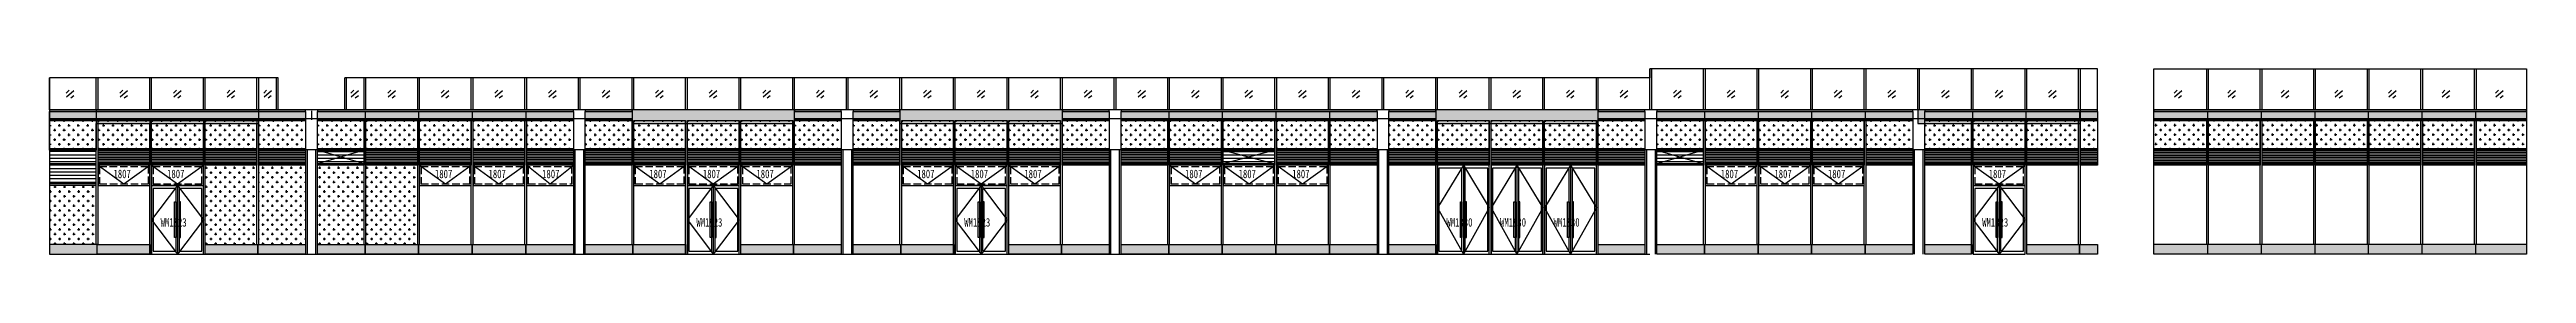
# Model space of a CAD drawing. Extents: x -483182 to 812890, y -390528 to -214858.
# Drawn here: x 238890 to 322107, y -385928 to -379728 of the extents above; entities that cross this region are included whole.
import ezdxf

# ---------------------------------------------------------------- set-up
doc = ezdxf.new("R2010")
doc.units = 0
doc.header["$LTSCALE"] = 1000
doc.header["$MEASUREMENT"] = 0
doc.linetypes.add('DASH', pattern=[0.35, 0.25, -0.1])
doc.layers.add('04-不打印_辅助线', color=165, linetype='Continuous', plot=False)
for name, color, linetype in [('05-填充_156', 156, 'Continuous'), ('05-填充_168', 168, 'Continuous'), ('05-填充_18', 18, 'Continuous'), ('A-C_窗', 140, 'Continuous'), ('A-C_门', 150, 'Continuous'), ('A-E_栏杆', 232, 'Continuous'), ('D-铝板', 181, 'Continuous'), ('外墙百叶', 162, 'Continuous')]:
    doc.layers.add(name, color=color, linetype=linetype)
doc.styles.add('_TCH_AXIS', font='STXIHEI_0.TTF', dxfattribs={"width": 0.75})
doc.styles.get("Standard").update_dxf_attribs({"font": 'STXIHEI_0.TTF', "width": 0.75})
pattern_1 = [(0, (-247690.5, 385628.43), (158.75, 158.75), [79.375, -238.125]), (90, (-247650.81, 385588.74), (-158.75, 158.75), [79.375, -238.125])]
pattern_2 = [(0, (-282688, 316229.43), (0, 114.3), [])]
pattern_3 = [(0, (15101.5, 72424), (0, 114.3), [])]

# ---------------------------------------------------------------- blocks, each defined once
blk = doc.blocks.new('jmhrsdhj')
for p, q in [((-200, 3500), (-200, 0)), ((-150, 3500), (-150, 0)), ((150, 0), (150, 3500)), ((200, 0), (200, 3500))]:
    blk.add_line(p, q)
blk.add_lwpolyline([(-200, 3500), (200, 3500), (200, 4525), (-200, 4525)], close=True)
blk = doc.blocks.new('*U139')
at = {"layer": '05-填充_168'}
h = blk.add_hatch(color=256, dxfattribs=at)
h.dxf.hatch_style = 1
h.paths.add_polyline_path([(0, 300), (8600, 300), (8600, 50), (0, 50)])
for points in [[(0, 350), (8600, 350)], [(0, 300), (8600, 300)], [(0, 50), (8600, 50)], [(0, 0), (8600, 0)]]:
    blk.add_lwpolyline(points)
for points in [[(0, 300), (8600, 300), (8600, 350), (0, 350)], [(0, 300), (8600, 300), (8600, 50), (0, 50)], [(8600, 0), (0, 0), (0, 50), (8600, 50)]]:
    blk.add_lwpolyline(points, close=True)
blk = doc.blocks.new('*U167')
at = {"layer": 'A-C_窗'}
blk.add_line((0, 125), (0, -125), dxfattribs=at)
blk = doc.blocks.new('*U168')
at = {"layer": 'A-C_窗', "color": 0, "linetype": 'ByBlock', "lineweight": -2, "transparency": 16777216}
for p in [(0, 0), (1800, 0), (3600, 0), (5400, 0)]:
    blk.add_blockref('*U167', p, dxfattribs=at)
blk = doc.blocks.new('A$C2E0A5E3B')
blk.add_lwpolyline([(-5, 0), (1735, 0), (1735, 675), (-5, 675)], close=True)
for points in [[(-5, 675), (865, 50)], [(865, 50), (1735, 675)]]:
    blk.add_lwpolyline(points)
at = {"linetype": 'DASH'}
blk.add_lwpolyline([(45, 50), (1685, 50), (1685, 625), (45, 625)], close=True, dxfattribs=at)
at = {"layer": '04-不打印_辅助线', "width": 0.75}
blk.add_text('1807', height=285.4, dxfattribs=at).set_placement((514, 242))
blk = doc.blocks.new('*U156')
at = {"layer": 'A-C_窗'}
blk.add_blockref('A$C2E0A5E3B', (-865, -337.5), dxfattribs=at)
blk = doc.blocks.new('*U157')
at = {"layer": 'A-C_窗', "color": 0, "linetype": 'ByBlock', "lineweight": -2, "transparency": 16777216}
for p in [(0, 0), (1800, 0), (3600, 0)]:
    blk.add_blockref('*U156', p, dxfattribs=at)
blk = doc.blocks.new('*U143')
at = {"layer": '05-填充_168'}
h = blk.add_hatch(color=256, dxfattribs=at)
h.dxf.hatch_style = 1
h.paths.add_polyline_path([(0, 300), (1570, 300), (1570, 50), (0, 50)])
for points in [[(0, 350), (1570, 350)], [(0, 300), (1570, 300)], [(0, 50), (1570, 50)], [(0, 0), (1570, 0)]]:
    blk.add_lwpolyline(points)
for points in [[(0, 300), (1570, 300), (1570, 350), (0, 350)], [(0, 300), (1570, 300), (1570, 50), (0, 50)], [(1570, 0), (0, 0), (0, 50), (1570, 50)]]:
    blk.add_lwpolyline(points, close=True)
blk = doc.blocks.new('*U158')
at = {"layer": 'A-C_窗'}
blk.add_blockref('A$C2E0A5E3B', (-865, -337.5), dxfattribs=at)
blk = doc.blocks.new('*U159')
at = {"layer": 'A-C_窗', "color": 0, "linetype": 'ByBlock', "lineweight": -2, "transparency": 16777216}
for p in [(0, 0), (1800, 0), (3600, 0)]:
    blk.add_blockref('*U158', p, dxfattribs=at)
blk = doc.blocks.new('*U162')
at = {"layer": 'A-C_窗'}
blk.add_line((0, 125), (0, -125), dxfattribs=at)
blk = doc.blocks.new('*U163')
at = {"layer": 'A-C_窗', "color": 0, "linetype": 'ByBlock', "lineweight": -2, "transparency": 16777216}
for p in [(0, 0), (1800, 0), (3600, 0), (5400, 0)]:
    blk.add_blockref('*U162', p, dxfattribs=at)
blk = doc.blocks.new('*U160')
at = {"layer": 'A-C_窗'}
blk.add_blockref('A$C2E0A5E3B', (-865, -337.5), dxfattribs=at)
blk = doc.blocks.new('*U161')
at = {"layer": 'A-C_窗', "color": 0, "linetype": 'ByBlock', "lineweight": -2, "transparency": 16777216}
for p in [(0, 0), (1800, 0), (3600, 0)]:
    blk.add_blockref('*U160', p, dxfattribs=at)
blk = doc.blocks.new('*U149')
at = {"layer": 'A-C_窗'}
blk.add_line((0, 125), (0, -125), dxfattribs=at)
blk = doc.blocks.new('*U150')
at = {"layer": 'A-C_窗', "color": 0, "linetype": 'ByBlock', "lineweight": -2, "transparency": 16777216}
for p in [(0, 0), (1800, 0), (3600, 0), (5400, 0)]:
    blk.add_blockref('*U149', p, dxfattribs=at)
blk = doc.blocks.new('*U147')
at = {"layer": 'A-C_窗'}
blk.add_blockref('A$C2E0A5E3B', (-865, -337.5), dxfattribs=at)
blk = doc.blocks.new('*U148')
at = {"layer": 'A-C_窗', "color": 0, "linetype": 'ByBlock', "lineweight": -2, "transparency": 16777216}
for p in [(0, 0), (1800, 0), (3600, 0)]:
    blk.add_blockref('*U147', p, dxfattribs=at)
blk = doc.blocks.new('*U145')
at = {"layer": '05-填充_168'}
h = blk.add_hatch(color=256, dxfattribs=at)
h.dxf.hatch_style = 1
h.paths.add_polyline_path([(0, 300), (5808, 300), (5808, 50), (0, 50)])
for points in [[(0, 350), (5808, 350)], [(0, 300), (5808, 300)], [(0, 50), (5808, 50)], [(0, 0), (5808, 0)]]:
    blk.add_lwpolyline(points)
for points in [[(0, 300), (5808, 300), (5808, 350), (0, 350)], [(0, 300), (5808, 300), (5808, 50), (0, 50)], [(5808, 0), (0, 0), (0, 50), (5808, 50)]]:
    blk.add_lwpolyline(points, close=True)
blk = doc.blocks.new('*U153')
at = {"layer": 'A-C_窗'}
blk.add_line((0, 125), (0, -125), dxfattribs=at)
blk = doc.blocks.new('*U154')
at = {"layer": 'A-C_窗', "color": 0, "linetype": 'ByBlock', "lineweight": -2, "transparency": 16777216}
for p in [(0, 0), (1800, 0), (3600, 0)]:
    blk.add_blockref('*U153', p, dxfattribs=at)
blk = doc.blocks.new('*U151')
at = {"layer": 'A-C_窗'}
blk.add_blockref('A$C2E0A5E3B', (-865, -337.5), dxfattribs=at)
blk = doc.blocks.new('*U152')
at = {"layer": 'A-C_窗', "color": 0, "linetype": 'ByBlock', "lineweight": -2, "transparency": 16777216}
blk.add_blockref('*U151', (0, 0), dxfattribs=at)
blk = doc.blocks.new('A$C5BC7050D')
for points in [[(-1735, 0), (5, 0), (5, 2300), (-1735, 2300)], [(-915, 100), (-915, 2200), (-1685, 2200), (-1685, 100)], [(-915, 550), (-965, 550), (-965, 1750), (-915, 1750)], [(-815, 100), (-45, 100), (-45, 2200), (-815, 2200)], [(-815, 550), (-765, 550), (-765, 1750), (-815, 1750)]]:
    blk.add_lwpolyline(points, close=True)
for points in [[(-865, 2300), (-1735, 1150), (-865, 0)], [(-865, 2300), (-865, 0)], [(-865, 2300), (5, 1150), (-865, 0)]]:
    blk.add_lwpolyline(points)
at = {"layer": '04-不打印_辅助线', "style": '_TCH_AXIS', "width": 0.75}
blk.add_text('WM1823', height=285.4, dxfattribs=at).set_placement((-1433, 920))
blk = doc.blocks.new('juytu')
for points in [[(870, 2975), (0, 1545), (870, 0)], [(870, 2975), (870, 0)], [(870, 2975), (1740, 1545), (870, 0)]]:
    blk.add_lwpolyline(points)
for points in [[(0, 0), (1740, 0), (1740, 2975), (0, 2975)], [(820, 100), (820, 2875), (50, 2875), (50, 100)], [(920, 100), (1690, 100), (1690, 2875), (920, 2875)], [(820, 550), (770, 550), (770, 1750), (820, 1750)], [(920, 550), (970, 550), (970, 1750), (920, 1750)]]:
    blk.add_lwpolyline(points, close=True)
at = {"layer": '04-不打印_辅助线', "style": '_TCH_AXIS', "width": 0.75}
blk.add_text('WM1830', height=285.4, dxfattribs=at).set_placement((302, 920))
blk = doc.blocks.new('A$C58EF75E28')
at = {"layer": '05-填充_18'}
h = blk.add_hatch(color=256, dxfattribs=at)
h.dxf.hatch_style = 1
h.paths.add_polyline_path([(0, -100), (5460, -100), (5460, 350), (0, 350)])
blk.add_lwpolyline([(0, -100), (5460, -100), (5460, 350), (0, 350)], close=True)
blk = doc.blocks.new('*U142')
at = {"layer": '05-填充_168'}
h = blk.add_hatch(color=256, dxfattribs=at)
h.dxf.hatch_style = 1
h.paths.add_polyline_path([(0, 300), (1570, 300), (1570, 50), (0, 50)])
for points in [[(0, 350), (1570, 350)], [(0, 300), (1570, 300)], [(0, 50), (1570, 50)], [(0, 0), (1570, 0)]]:
    blk.add_lwpolyline(points)
for points in [[(0, 300), (1570, 300), (1570, 350), (0, 350)], [(0, 300), (1570, 300), (1570, 50), (0, 50)], [(1570, 0), (0, 0), (0, 50), (1570, 50)]]:
    blk.add_lwpolyline(points, close=True)
blk = doc.blocks.new('A$C58EF75E29')
at = {"layer": '05-填充_18'}
h = blk.add_hatch(color=256, dxfattribs=at)
h.dxf.hatch_style = 1
h.paths.add_polyline_path([(0, -100), (5460, -100), (5460, 350), (0, 350)])
blk.add_lwpolyline([(0, -100), (5460, -100), (5460, 350), (0, 350)], close=True)
blk = doc.blocks.new('A$C58EF75E27')
at = {"layer": '05-填充_18'}
h = blk.add_hatch(color=256, dxfattribs=at)
h.dxf.hatch_style = 1
h.paths.add_polyline_path([(0, -100), (5460, -100), (5460, 350), (0, 350)])
blk.add_lwpolyline([(0, -100), (5460, -100), (5460, 350), (0, 350)], close=True)
blk = doc.blocks.new('jtrsytrs')
at = {"layer": 'A-E_栏杆'}
for points in [[(861, -416), (763, -507)], [(1020, -435), (773, -648)], [(1016, -596), (911, -679)]]:
    blk.add_lwpolyline(points, dxfattribs=at)
blk = doc.blocks.new('*U165')
at = {"layer": 'A-C_窗'}
blk.add_blockref('jtrsytrs', (-907, 533), dxfattribs=at)
blk = doc.blocks.new('*U164')
at = {"layer": 'A-E_栏杆'}
for p, q in [((-30, -537.5), (-30, 537.5)), ((30, -537.5), (30, 537.5))]:
    blk.add_line(p, q, dxfattribs=at)
blk = doc.blocks.new('A$C58EF75E210')
at = {"layer": '05-填充_18'}
h = blk.add_hatch(color=256, dxfattribs=at)
h.dxf.hatch_style = 1
h.paths.add_polyline_path([(0, -100), (5460, -100), (5460, 350), (0, 350)])
blk.add_lwpolyline([(0, -100), (5460, -100), (5460, 350), (0, 350)], close=True)
blk = doc.blocks.new('A$C58EF75E26')
at = {"layer": '05-填充_18'}
h = blk.add_hatch(color=256, dxfattribs=at)
h.dxf.hatch_style = 1
h.paths.add_polyline_path([(0, -100), (5460, -100), (5460, 350), (0, 350)])
blk.add_lwpolyline([(0, -100), (5460, -100), (5460, 350), (0, 350)], close=True)
blk = doc.blocks.new('ccc')
at = {"layer": 'A-C_窗'}
for points in [[(1600, 325), (0, 325), (0, 0), (1600, 0)], [(1600, 325), (3370, 325), (3370, 0), (1600, 0)], [(5230, 325), (7000, 325), (7000, 0), (5230, 0)], [(7000, 325), (8600, 325), (8600, 0), (7000, 0)], [(9000, 325), (10600, 325), (10600, 0), (9000, 0)], [(10600, 325), (12400, 325), (12400, 0), (10600, 0)], [(12400, 325), (14200, 325), (14200, 0), (12400, 0)], [(14200, 325), (16000, 325), (16000, 0), (14200, 0)], [(16000, 325), (17600, 325), (17600, 0), (16000, 0)], [(18000, 325), (19600, 325), (19600, 0), (18000, 0)], [(19600, 325), (21370, 325), (21370, 0), (19600, 0)], [(23230, 325), (25000, 325), (25000, 0), (23230, 0)], [(25000, 325), (26600, 325), (26600, 0), (25000, 0)], [(27000, 325), (28600, 325), (28600, 0), (27000, 0)], [(28600, 325), (30370, 325), (30370, 0), (28600, 0)], [(32230, 325), (34000, 325), (34000, 0), (32230, 0)], [(34000, 325), (35600, 325), (35600, 0), (34000, 0)], [(36000, 325), (37600, 325), (37600, 0), (36000, 0)], [(37600, 325), (39400, 325), (39400, 0), (37600, 0)], [(39400, 325), (41200, 325), (41200, 0), (39400, 0)], [(41200, 325), (43000, 325), (43000, 0), (41200, 0)], [(43000, 325), (44600, 325), (44600, 0), (43000, 0)], [(45000, 325), (46570, 325), (46570, 0), (45000, 0)], [(52030, 325), (53600, 325), (53600, 0), (52030, 0)], [(54000, 325), (55600, 325), (55600, 0), (54000, 0)], [(55600, 325), (57400, 325), (57400, 0), (55600, 0)], [(57400, 325), (59200, 325), (59200, 0), (57400, 0)], [(59200, 325), (61000, 325), (61000, 0), (59200, 0)], [(61000, 325), (62600, 325), (62600, 0), (61000, 0)], [(63000, 325), (64570, 325), (64570, 0), (63000, 0)], [(66430, 325), (68200, 325), (68200, 0), (66430, 0)], [(68200, 325), (68808, 325), (68808, 0), (68200, 0)]]:
    blk.add_lwpolyline(points, close=True, dxfattribs=at)
blk = doc.blocks.new('*U155')
at = {"layer": 'A-C_窗'}
blk.add_blockref('A$C2E0A5E3B', (-865, -337.5), dxfattribs=at)
blk = doc.blocks.new('*U166')
at = {"layer": 'A-C_窗'}
blk.add_blockref('A$C2E0A5E3B', (-865, -337.5), dxfattribs=at)
blk = doc.blocks.new('kiufyujytd')
at = {"layer": '05-填充_156'}
h = blk.add_hatch(dxfattribs=at)
h.set_pattern_fill('CROSS', color=136, scale=100)
h.set_pattern_definition([(0, (-40217, 315929.43), (158.75, 158.75), [79.375, -238.125]), (90, (-40177.32, 315889.74), (-158.75, 158.75), [79.375, -238.125])])
h.paths.add_polyline_path([(-8800, 4175), (-7230, 4175), (-7230, 3225), (-8800, 3225)])
h = blk.add_hatch(dxfattribs=at)
h.set_pattern_fill('CROSS', color=136, scale=100)
h.set_pattern_definition([(0, (-38417, 315929.43), (158.75, 158.75), [79.375, -238.125]), (90, (-38377.32, 315889.74), (-158.75, 158.75), [79.375, -238.125])])
h.paths.add_polyline_path([(-7170, 4175), (-5430, 4175), (-5430, 3225), (-7170, 3225)])
h = blk.add_hatch(dxfattribs=at)
h.set_pattern_fill('CROSS', color=136, scale=100)
h.set_pattern_definition([(0, (-36617, 315929.43), (158.75, 158.75), [79.375, -238.125]), (90, (-36577.32, 315889.74), (-158.75, 158.75), [79.375, -238.125])])
h.paths.add_polyline_path([(-5370, 4175), (-3630, 4175), (-3630, 3225), (-5370, 3225)])
h = blk.add_hatch(dxfattribs=at)
h.set_pattern_fill('CROSS', color=136, scale=100)
h.set_pattern_definition([(0, (-34817, 315929.43), (158.75, 158.75), [79.375, -238.125]), (90, (-34777.32, 315889.74), (-158.75, 158.75), [79.375, -238.125])])
h.paths.add_polyline_path([(-3570, 4175), (-1830, 4175), (-1830, 3225), (-3570, 3225)])
h = blk.add_hatch(dxfattribs=at)
h.set_pattern_fill('CROSS', color=136, scale=100)
h.set_pattern_definition([(0, (-33187, 315929.43), (158.75, 158.75), [79.375, -238.125]), (90, (-33147.32, 315889.74), (-158.75, 158.75), [79.375, -238.125])])
h.paths.add_polyline_path([(-1770, 4175), (-200, 4175), (-200, 3225), (-1770, 3225)])
h = blk.add_hatch(dxfattribs=at)
h.set_pattern_fill('CROSS', color=136, scale=100)
h.set_pattern_definition([(0, (-31217, 315929.43), (158.75, 158.75), [79.375, -238.125]), (90, (-31177.32, 315889.74), (-158.75, 158.75), [79.375, -238.125])])
h.paths.add_polyline_path([(200, 4175), (1770, 4175), (1770, 3225), (200, 3225)])
h = blk.add_hatch(dxfattribs=at)
h.set_pattern_fill('CROSS', color=136, scale=100)
h.set_pattern_definition([(0, (-29417, 315929.43), (158.75, 158.75), [79.375, -238.125]), (90, (-29377.32, 315889.74), (-158.75, 158.75), [79.375, -238.125])])
h.paths.add_polyline_path([(1830, 4175), (3570, 4175), (3570, 3225), (1830, 3225)])
h = blk.add_hatch(dxfattribs=at)
h.set_pattern_fill('CROSS', color=136, scale=100)
h.set_pattern_definition([(0, (-27617, 315929.43), (158.75, 158.75), [79.375, -238.125]), (90, (-27577.32, 315889.74), (-158.75, 158.75), [79.375, -238.125])])
h.paths.add_polyline_path([(3630, 4175), (5370, 4175), (5370, 3225), (3630, 3225)])
h = blk.add_hatch(dxfattribs=at)
h.set_pattern_fill('CROSS', color=136, scale=100)
h.set_pattern_definition([(0, (-25817, 315929.43), (158.75, 158.75), [79.375, -238.125]), (90, (-25777.32, 315889.74), (-158.75, 158.75), [79.375, -238.125])])
h.paths.add_polyline_path([(5430, 4175), (7170, 4175), (7170, 3225), (5430, 3225)])
h = blk.add_hatch(dxfattribs=at)
h.set_pattern_fill('CROSS', color=136, scale=100)
h.set_pattern_definition([(0, (-24187, 315929.43), (158.75, 158.75), [79.375, -238.125]), (90, (-24147.32, 315889.74), (-158.75, 158.75), [79.375, -238.125])])
h.paths.add_polyline_path([(7230, 4175), (8800, 4175), (8800, 3225), (7230, 3225)])
h = blk.add_hatch(dxfattribs=at)
h.set_pattern_fill('CROSS', color=136, scale=100)
h.set_pattern_definition([(0, (-22217, 315929.43), (158.75, 158.75), [79.375, -238.125]), (90, (-22177.32, 315889.74), (-158.75, 158.75), [79.375, -238.125])])
h.paths.add_polyline_path([(9200, 4175), (10770, 4175), (10770, 3225), (9200, 3225)])
h = blk.add_hatch(dxfattribs=at)
h.set_pattern_fill('CROSS', color=136, scale=100)
h.set_pattern_definition([(0, (-20417, 315929.43), (158.75, 158.75), [79.375, -238.125]), (90, (-20377.32, 315889.74), (-158.75, 158.75), [79.375, -238.125])])
h.paths.add_polyline_path([(10830, 4175), (12570, 4175), (12570, 3225), (10830, 3225)])
h = blk.add_hatch(dxfattribs=at)
h.set_pattern_fill('CROSS', color=136, scale=100)
h.set_pattern_definition([(0, (-18617, 315929.43), (158.75, 158.75), [79.375, -238.125]), (90, (-18577.32, 315889.74), (-158.75, 158.75), [79.375, -238.125])])
h.paths.add_polyline_path([(12630, 4175), (14370, 4175), (14370, 3225), (12630, 3225)])
h = blk.add_hatch(dxfattribs=at)
h.set_pattern_fill('CROSS', color=136, scale=100)
h.set_pattern_definition([(0, (-16817, 315929.43), (158.75, 158.75), [79.375, -238.125]), (90, (-16777.32, 315889.74), (-158.75, 158.75), [79.375, -238.125])])
h.paths.add_polyline_path([(14430, 4175), (16170, 4175), (16170, 3225), (14430, 3225)])
h = blk.add_hatch(dxfattribs=at)
h.set_pattern_fill('CROSS', color=136, scale=100)
h.set_pattern_definition([(0, (-15187, 315929.43), (158.75, 158.75), [79.375, -238.125]), (90, (-15147.32, 315889.74), (-158.75, 158.75), [79.375, -238.125])])
h.paths.add_polyline_path([(16230, 4175), (17800, 4175), (17800, 3225), (16230, 3225)])
h = blk.add_hatch(dxfattribs=at)
h.set_pattern_fill('CROSS', color=136, scale=100)
h.set_pattern_definition([(0, (-13217, 315929.43), (158.75, 158.75), [79.375, -238.125]), (90, (-13177.32, 315889.74), (-158.75, 158.75), [79.375, -238.125])])
h.paths.add_polyline_path([(18200, 4175), (19770, 4175), (19770, 3225), (18200, 3225)])
h = blk.add_hatch(dxfattribs=at)
h.set_pattern_fill('CROSS', color=136, scale=100)
h.set_pattern_definition([(0, (-11417, 315929.43), (158.75, 158.75), [79.375, -238.125]), (90, (-11377.32, 315889.74), (-158.75, 158.75), [79.375, -238.125])])
h.paths.add_polyline_path([(19830, 4175), (21570, 4175), (21570, 3225), (19830, 3225)])
h = blk.add_hatch(dxfattribs=at)
h.set_pattern_fill('CROSS', color=136, scale=100)
h.set_pattern_definition([(0, (-9617, 315929.43), (158.75, 158.75), [79.375, -238.125]), (90, (-9577.32, 315889.74), (-158.75, 158.75), [79.375, -238.125])])
h.paths.add_polyline_path([(21630, 4175), (23370, 4175), (23370, 3225), (21630, 3225)])
h = blk.add_hatch(dxfattribs=at)
h.set_pattern_fill('CROSS', color=136, scale=100)
h.set_pattern_definition([(0, (-7817, 315929.43), (158.75, 158.75), [79.375, -238.125]), (90, (-7777.32, 315889.74), (-158.75, 158.75), [79.375, -238.125])])
h.paths.add_polyline_path([(23430, 4175), (25170, 4175), (25170, 3225), (23430, 3225)])
h = blk.add_hatch(dxfattribs=at)
h.set_pattern_fill('CROSS', color=136, scale=100)
h.set_pattern_definition([(0, (-6187, 315929.43), (158.75, 158.75), [79.375, -238.125]), (90, (-6147.32, 315889.74), (-158.75, 158.75), [79.375, -238.125])])
h.paths.add_polyline_path([(25230, 4175), (26800, 4175), (26800, 3225), (25230, 3225)])
h = blk.add_hatch(dxfattribs=at)
h.set_pattern_fill('CROSS', color=136, scale=100)
h.set_pattern_definition([(0, (-4217, 315929.43), (158.75, 158.75), [79.375, -238.125]), (90, (-4177.32, 315889.74), (-158.75, 158.75), [79.375, -238.125])])
h.paths.add_polyline_path([(27200, 4175), (28770, 4175), (28770, 3225), (27200, 3225)])
h = blk.add_hatch(dxfattribs=at)
h.set_pattern_fill('CROSS', color=136, scale=100)
h.set_pattern_definition([(0, (-2417, 315929.43), (158.75, 158.75), [79.375, -238.125]), (90, (-2377.32, 315889.74), (-158.75, 158.75), [79.375, -238.125])])
h.paths.add_polyline_path([(28830, 4175), (30570, 4175), (30570, 3225), (28830, 3225)])
h = blk.add_hatch(dxfattribs=at)
h.set_pattern_fill('CROSS', color=136, scale=100)
h.set_pattern_definition([(0, (-617, 315929.43), (158.75, 158.75), [79.375, -238.125]), (90, (-577.32, 315889.74), (-158.75, 158.75), [79.375, -238.125])])
h.paths.add_polyline_path([(30630, 4175), (32370, 4175), (32370, 3225), (30630, 3225)])
h = blk.add_hatch(dxfattribs=at)
h.set_pattern_fill('CROSS', color=136, scale=100)
h.set_pattern_definition([(0, (1183, 315929.43), (158.75, 158.75), [79.375, -238.125]), (90, (1222.68, 315889.74), (-158.75, 158.75), [79.375, -238.125])])
h.paths.add_polyline_path([(32430, 4175), (34170, 4175), (34170, 3225), (32430, 3225)])
h = blk.add_hatch(dxfattribs=at)
h.set_pattern_fill('CROSS', color=136, scale=100)
h.set_pattern_definition([(0, (2813, 315929.43), (158.75, 158.75), [79.375, -238.125]), (90, (2852.68, 315889.74), (-158.75, 158.75), [79.375, -238.125])])
h.paths.add_polyline_path([(34230, 4175), (35800, 4175), (35800, 3225), (34230, 3225)])
h = blk.add_hatch(dxfattribs=at)
h.set_pattern_fill('CROSS', color=136, scale=100)
h.set_pattern_definition([(0, (4783, 315929.43), (158.75, 158.75), [79.375, -238.125]), (90, (4822.68, 315889.74), (-158.75, 158.75), [79.375, -238.125])])
h.paths.add_polyline_path([(36200, 4175), (37770, 4175), (37770, 3225), (36200, 3225)])
h = blk.add_hatch(dxfattribs=at)
h.set_pattern_fill('CROSS', color=136, scale=100)
h.set_pattern_definition([(0, (6583, 315929.43), (158.75, 158.75), [79.375, -238.125]), (90, (6622.68, 315889.74), (-158.75, 158.75), [79.375, -238.125])])
h.paths.add_polyline_path([(37830, 4175), (39570, 4175), (39570, 3225), (37830, 3225)])
h = blk.add_hatch(dxfattribs=at)
h.set_pattern_fill('CROSS', color=136, scale=100)
h.set_pattern_definition([(0, (8383, 315929.43), (158.75, 158.75), [79.375, -238.125]), (90, (8422.68, 315889.74), (-158.75, 158.75), [79.375, -238.125])])
h.paths.add_polyline_path([(39630, 4175), (41370, 4175), (41370, 3225), (39630, 3225)])
h = blk.add_hatch(dxfattribs=at)
h.set_pattern_fill('CROSS', color=136, scale=100)
h.set_pattern_definition([(0, (10183, 315929.43), (158.75, 158.75), [79.375, -238.125]), (90, (10222.68, 315889.74), (-158.75, 158.75), [79.375, -238.125])])
h.paths.add_polyline_path([(41430, 4175), (43170, 4175), (43170, 3225), (41430, 3225)])
h = blk.add_hatch(dxfattribs=at)
h.set_pattern_fill('CROSS', color=136, scale=100)
h.set_pattern_definition([(0, (11813, 315929.43), (158.75, 158.75), [79.375, -238.125]), (90, (11852.68, 315889.74), (-158.75, 158.75), [79.375, -238.125])])
h.paths.add_polyline_path([(43230, 4175), (44800, 4175), (44800, 3225), (43230, 3225)])
h = blk.add_hatch(dxfattribs=at)
h.set_pattern_fill('CROSS', color=136, scale=100)
h.set_pattern_definition([(0, (13783, 315929.43), (158.75, 158.75), [79.375, -238.125]), (90, (13822.68, 315889.74), (-158.75, 158.75), [79.375, -238.125])])
h.paths.add_polyline_path([(45200, 4175), (46770, 4175), (46770, 3225), (45200, 3225)])
h = blk.add_hatch(dxfattribs=at)
h.set_pattern_fill('CROSS', color=136, scale=100)
h.set_pattern_definition([(0, (15583, 315929.43), (158.75, 158.75), [79.375, -238.125]), (90, (15622.68, 315889.74), (-158.75, 158.75), [79.375, -238.125])])
h.paths.add_polyline_path([(46830, 4175), (48570, 4175), (48570, 3225), (46830, 3225)])
h = blk.add_hatch(dxfattribs=at)
h.set_pattern_fill('CROSS', color=136, scale=100)
h.set_pattern_definition([(0, (17383, 315929.43), (158.75, 158.75), [79.375, -238.125]), (90, (17422.68, 315889.74), (-158.75, 158.75), [79.375, -238.125])])
h.paths.add_polyline_path([(48630, 4175), (50370, 4175), (50370, 3225), (48630, 3225)])
h = blk.add_hatch(dxfattribs=at)
h.set_pattern_fill('CROSS', color=136, scale=100)
h.set_pattern_definition([(0, (19183, 315929.43), (158.75, 158.75), [79.375, -238.125]), (90, (19222.68, 315889.74), (-158.75, 158.75), [79.375, -238.125])])
h.paths.add_polyline_path([(50430, 4175), (52170, 4175), (52170, 3225), (50430, 3225)])
h = blk.add_hatch(dxfattribs=at)
h.set_pattern_fill('CROSS', color=136, scale=100)
h.set_pattern_definition([(0, (20813, 315929.43), (158.75, 158.75), [79.375, -238.125]), (90, (20852.68, 315889.74), (-158.75, 158.75), [79.375, -238.125])])
h.paths.add_polyline_path([(52230, 4175), (53800, 4175), (53800, 3225), (52230, 3225)])
h = blk.add_hatch(dxfattribs=at)
h.set_pattern_fill('CROSS', color=136, scale=100)
h.set_pattern_definition([(0, (22783, 315929.43), (158.75, 158.75), [79.375, -238.125]), (90, (22822.68, 315889.74), (-158.75, 158.75), [79.375, -238.125])])
h.paths.add_polyline_path([(54200, 4175), (55770, 4175), (55770, 3225), (54200, 3225)])
h = blk.add_hatch(dxfattribs=at)
h.set_pattern_fill('CROSS', color=136, scale=100)
h.set_pattern_definition([(0, (24583, 315929.43), (158.75, 158.75), [79.375, -238.125]), (90, (24622.68, 315889.74), (-158.75, 158.75), [79.375, -238.125])])
h.paths.add_polyline_path([(55830, 4175), (57570, 4175), (57570, 3225), (55830, 3225)])
h = blk.add_hatch(dxfattribs=at)
h.set_pattern_fill('CROSS', color=136, scale=100)
h.set_pattern_definition([(0, (26383, 315929.43), (158.75, 158.75), [79.375, -238.125]), (90, (26422.68, 315889.74), (-158.75, 158.75), [79.375, -238.125])])
h.paths.add_polyline_path([(57630, 4175), (59370, 4175), (59370, 3225), (57630, 3225)])
h = blk.add_hatch(dxfattribs=at)
h.set_pattern_fill('CROSS', color=136, scale=100)
h.set_pattern_definition([(0, (27020.84, 315929.43), (158.75, 158.75), [79.375, -238.125]), (90, (27060.53, 315889.74), (-158.75, 158.75), [79.375, -238.125])])
h.paths.add_polyline_path([(59430, 4175), (60008, 4175), (60008, 3225), (59430, 3225)])
h = blk.add_hatch(dxfattribs=at)
h.set_pattern_fill('LINE', color=256, scale=60)
h.set_pattern_definition([(0, (-5914, 2725), (0, 57.15), [])])
h.paths.add_polyline_path([(-7170, 3175), (-5430, 3175), (-5430, 2725), (-7170, 2725)])
h = blk.add_hatch(dxfattribs=at)
h.set_pattern_fill('LINE', color=256, scale=60)
h.set_pattern_definition([(0, (-4114, 2725), (0, 57.15), [])])
h.paths.add_polyline_path([(-5370, 3175), (-3630, 3175), (-3630, 2725), (-5370, 2725)])
h = blk.add_hatch(dxfattribs=at)
h.set_pattern_fill('LINE', color=256, scale=60)
h.set_pattern_definition([(0, (-2314, 2725), (0, 57.15), [])])
h.paths.add_polyline_path([(-3570, 3175), (-1830, 3175), (-1830, 2725), (-3570, 2725)])
h = blk.add_hatch(dxfattribs=at)
h.set_pattern_fill('CROSS', color=136, scale=100)
h.set_pattern_definition(pattern_1)
h.paths.add_polyline_path([(3570, 2675), (1830, 2675), (1830, 25), (3570, 25)])
h.paths.add_polyline_path([(1770, 25), (200, 25), (200, 2675), (1770, 2675)])
h.paths.add_polyline_path([(-200, 2675), (-1770, 2675), (-1770, 25), (-200, 25)])
h.paths.add_polyline_path([(-1830, 25), (-3570, 25), (-3570, 2675), (-1830, 2675)])
h = blk.add_hatch(dxfattribs=at)
h.set_pattern_fill('LINE', color=256, scale=60)
h.set_pattern_definition([(0, (-684, 2725), (0, 57.15), [])])
h.paths.add_polyline_path([(-1770, 3175), (-200, 3175), (-200, 2725), (-1770, 2725)])
h = blk.add_hatch(dxfattribs=at)
h.set_pattern_fill('LINE', color=256, scale=60)
h.set_pattern_definition([(0, (3086, 2725), (0, 57.15), [])])
h.paths.add_polyline_path([(1830, 3175), (3570, 3175), (3570, 2725), (1830, 2725)])
h = blk.add_hatch(dxfattribs=at)
h.set_pattern_fill('LINE', color=256, scale=60)
h.set_pattern_definition([(0, (4886, 2725), (0, 57.15), [])])
h.paths.add_polyline_path([(3630, 3175), (5370, 3175), (5370, 2725), (3630, 2725)])
h = blk.add_hatch(dxfattribs=at)
h.set_pattern_fill('LINE', color=256, scale=60)
h.set_pattern_definition([(0, (6686, 2725), (0, 57.15), [])])
h.paths.add_polyline_path([(5430, 3175), (7170, 3175), (7170, 2725), (5430, 2725)])
h = blk.add_hatch(dxfattribs=at)
h.set_pattern_fill('LINE', color=256, scale=60)
h.set_pattern_definition([(0, (8316, 2725), (0, 57.15), [])])
h.paths.add_polyline_path([(7230, 3175), (8800, 3175), (8800, 2725), (7230, 2725)])
h = blk.add_hatch(dxfattribs=at)
h.set_pattern_fill('LINE', color=256, scale=60)
h.set_pattern_definition([(0, (10286, 2725), (0, 57.15), [])])
h.paths.add_polyline_path([(9200, 3175), (10770, 3175), (10770, 2725), (9200, 2725)])
h = blk.add_hatch(dxfattribs=at)
h.set_pattern_fill('LINE', color=256, scale=60)
h.set_pattern_definition([(0, (12086, 2725), (0, 57.15), [])])
h.paths.add_polyline_path([(10830, 3175), (12570, 3175), (12570, 2725), (10830, 2725)])
h = blk.add_hatch(dxfattribs=at)
h.set_pattern_fill('LINE', color=256, scale=60)
h.set_pattern_definition([(0, (13886, 2725), (0, 57.15), [])])
h.paths.add_polyline_path([(12630, 3175), (14370, 3175), (14370, 2725), (12630, 2725)])
h = blk.add_hatch(dxfattribs=at)
h.set_pattern_fill('LINE', color=256, scale=60)
h.set_pattern_definition([(0, (15686, 2725), (0, 57.15), [])])
h.paths.add_polyline_path([(14430, 3175), (16170, 3175), (16170, 2725), (14430, 2725)])
h = blk.add_hatch(dxfattribs=at)
h.set_pattern_fill('LINE', color=256, scale=60)
h.set_pattern_definition([(0, (17316, 2725), (0, 57.15), [])])
h.paths.add_polyline_path([(16230, 3175), (17800, 3175), (17800, 2725), (16230, 2725)])
h = blk.add_hatch(dxfattribs=at)
h.set_pattern_fill('LINE', color=256, scale=60)
h.set_pattern_definition([(0, (19286, 2725), (0, 57.15), [])])
h.paths.add_polyline_path([(18200, 3175), (19770, 3175), (19770, 2725), (18200, 2725)])
h = blk.add_hatch(dxfattribs=at)
h.set_pattern_fill('LINE', color=256, scale=60)
h.set_pattern_definition([(0, (21086, 2725), (0, 57.15), [])])
h.paths.add_polyline_path([(19830, 3175), (21570, 3175), (21570, 2725), (19830, 2725)])
h = blk.add_hatch(dxfattribs=at)
h.set_pattern_fill('LINE', color=256, scale=60)
h.set_pattern_definition([(0, (22886, 2725), (0, 57.15), [])])
h.paths.add_polyline_path([(21630, 3175), (23370, 3175), (23370, 2725), (21630, 2725)])
h = blk.add_hatch(dxfattribs=at)
h.set_pattern_fill('LINE', color=256, scale=60)
h.set_pattern_definition([(0, (24686, 2725), (0, 57.15), [])])
h.paths.add_polyline_path([(23430, 3175), (25170, 3175), (25170, 2725), (23430, 2725)])
h = blk.add_hatch(dxfattribs=at)
h.set_pattern_fill('LINE', color=256, scale=60)
h.set_pattern_definition([(0, (26316, 2725), (0, 57.15), [])])
h.paths.add_polyline_path([(25230, 3175), (26800, 3175), (26800, 2725), (25230, 2725)])
h = blk.add_hatch(dxfattribs=at)
h.set_pattern_fill('LINE', color=256, scale=60)
h.set_pattern_definition([(0, (28286, 2725), (0, 57.15), [])])
h.paths.add_polyline_path([(27200, 3175), (28770, 3175), (28770, 2725), (27200, 2725)])
h = blk.add_hatch(dxfattribs=at)
h.set_pattern_fill('LINE', color=256, scale=60)
h.set_pattern_definition([(0, (30086, 2725), (0, 57.15), [])])
h.paths.add_polyline_path([(28830, 3175), (30570, 3175), (30570, 2725), (28830, 2725)])
h = blk.add_hatch(dxfattribs=at)
h.set_pattern_fill('LINE', color=256, scale=60)
h.set_pattern_definition([(0, (33686, 2725), (0, 57.15), [])])
h.paths.add_polyline_path([(32430, 3175), (34170, 3175), (34170, 2725), (32430, 2725)])
h = blk.add_hatch(dxfattribs=at)
h.set_pattern_fill('LINE', color=256, scale=60)
h.set_pattern_definition([(0, (35316, 2725), (0, 57.15), [])])
h.paths.add_polyline_path([(34230, 3175), (35800, 3175), (35800, 2725), (34230, 2725)])
h = blk.add_hatch(dxfattribs=at)
h.set_pattern_fill('LINE', color=256, scale=60)
h.set_pattern_definition([(0, (37286, 2725), (0, 57.15), [])])
h.paths.add_polyline_path([(36200, 3175), (37770, 3175), (37770, 2725), (36200, 2725)])
h = blk.add_hatch(dxfattribs=at)
h.set_pattern_fill('LINE', color=256, scale=60)
h.set_pattern_definition([(0, (39086, 2725), (0, 57.15), [])])
h.paths.add_polyline_path([(37830, 3175), (39570, 3175), (39570, 2725), (37830, 2725)])
h = blk.add_hatch(dxfattribs=at)
h.set_pattern_fill('LINE', color=256, scale=60)
h.set_pattern_definition([(0, (40886, 2725), (0, 57.15), [])])
h.paths.add_polyline_path([(39630, 3175), (41370, 3175), (41370, 2725), (39630, 2725)])
h = blk.add_hatch(dxfattribs=at)
h.set_pattern_fill('LINE', color=256, scale=60)
h.set_pattern_definition([(0, (42686, 2725), (0, 57.15), [])])
h.paths.add_polyline_path([(41430, 3175), (43170, 3175), (43170, 2725), (41430, 2725)])
h = blk.add_hatch(dxfattribs=at)
h.set_pattern_fill('LINE', color=256, scale=60)
h.set_pattern_definition([(0, (44316, 2725), (0, 57.15), [])])
h.paths.add_polyline_path([(43230, 3175), (44800, 3175), (44800, 2725), (43230, 2725)])
h = blk.add_hatch(dxfattribs=at)
h.set_pattern_fill('LINE', color=256, scale=60)
h.set_pattern_definition([(0, (48086, 2725), (0, 57.15), [])])
h.paths.add_polyline_path([(46830, 3175), (48570, 3175), (48570, 2725), (46830, 2725)])
h = blk.add_hatch(dxfattribs=at)
h.set_pattern_fill('LINE', color=256, scale=60)
h.set_pattern_definition([(0, (49886, 2725), (0, 57.15), [])])
h.paths.add_polyline_path([(48630, 3175), (50370, 3175), (50370, 2725), (48630, 2725)])
h = blk.add_hatch(dxfattribs=at)
h.set_pattern_fill('LINE', color=256, scale=60)
h.set_pattern_definition([(0, (51686, 2725), (0, 57.15), [])])
h.paths.add_polyline_path([(50430, 3175), (52170, 3175), (52170, 2725), (50430, 2725)])
h = blk.add_hatch(dxfattribs=at)
h.set_pattern_fill('LINE', color=256, scale=60)
h.set_pattern_definition([(0, (53316, 2725), (0, 57.15), [])])
h.paths.add_polyline_path([(52230, 3175), (53800, 3175), (53800, 2725), (52230, 2725)])
h = blk.add_hatch(dxfattribs=at)
h.set_pattern_fill('LINE', color=256, scale=60)
h.set_pattern_definition([(0, (55286, 2725), (0, 57.15), [])])
h.paths.add_polyline_path([(54200, 3175), (55770, 3175), (55770, 2725), (54200, 2725)])
h = blk.add_hatch(dxfattribs=at)
h.set_pattern_fill('LINE', color=256, scale=60)
h.set_pattern_definition([(0, (57086, 2725), (0, 57.15), [])])
h.paths.add_polyline_path([(55830, 3175), (57570, 3175), (57570, 2725), (55830, 2725)])
h = blk.add_hatch(dxfattribs=at)
h.set_pattern_fill('LINE', color=256, scale=60)
h.set_pattern_definition([(0, (58886, 2725), (0, 57.15), [])])
h.paths.add_polyline_path([(57630, 3175), (59370, 3175), (59370, 2725), (57630, 2725)])
h = blk.add_hatch(dxfattribs=at)
h.set_pattern_fill('LINE', color=256, scale=60)
h.set_pattern_definition([(0, (59523.843, 2725), (0, 57.15), [])])
h.paths.add_polyline_path([(59430, 3175), (60008, 3175), (60008, 2725), (59430, 2725)])
h = blk.add_hatch(dxfattribs=at)
h.set_pattern_fill('CROSS', color=136, scale=100)
h.set_pattern_definition(pattern_1)
h.paths.add_polyline_path([(-7230, 2000), (-8800, 2000), (-8800, 25), (-7230, 25)])
at = {"layer": '05-填充_168'}
h = blk.add_hatch(color=256, dxfattribs=at)
h.dxf.hatch_style = 1
h.paths.add_polyline_path([(57630, -300), (60008, -300), (60008, 25), (57630, 25)])
h.paths.add_polyline_path([(54200, 25), (55770, 25), (55770, -300), (54200, -300)])
h.paths.add_polyline_path([(45200, -300), (53800, -300), (53800, 25), (45200, 25)])
h.paths.add_polyline_path([(43230, -300), (44800, -300), (44800, 25), (43230, 25)])
h.paths.add_polyline_path([(36200, 25), (37770, 25), (37770, -300), (36200, -300)])
h.paths.add_polyline_path([(27200, -300), (35800, -300), (35800, 25), (27200, 25)])
h.paths.add_polyline_path([(23430, -300), (26800, -300), (26800, 25), (23430, 25)])
h.paths.add_polyline_path([(18200, -300), (21570, -300), (21570, 25), (18200, 25)])
h.paths.add_polyline_path([(14430, -300), (17800, -300), (17800, 25), (14430, 25)])
h.paths.add_polyline_path([(9200, -300), (12570, -300), (12570, 25), (9200, 25)])
h.paths.add_polyline_path([(200, -300), (8800, -300), (8800, 25), (200, 25)])
h.paths.add_polyline_path([(-3570, -300), (-200, -300), (-200, 25), (-3570, 25)])
h.paths.add_polyline_path([(-5430, -300), (-8800, -300), (-8800, 25), (-5430, 25)])
at = {"layer": '外墙百叶'}
h = blk.add_hatch(dxfattribs=at)
h.set_pattern_fill('LINE', color=256, scale=120)
h.set_pattern_definition(pattern_2)
h.paths.add_polyline_path([(-8800, 2725), (-7230, 2725), (-7230, 3175), (-8800, 3175)])
h = blk.add_hatch(dxfattribs=at)
h.set_pattern_fill('LINE', color=256, scale=120)
h.set_pattern_definition(pattern_2)
h.paths.add_polyline_path([(-8800, 2060), (-7230, 2060), (-7230, 2675), (-8800, 2675)])
h = blk.add_hatch(dxfattribs=at)
h.set_pattern_fill('LINE', color=256, scale=120)
h.set_pattern_definition(pattern_3)
h.paths.add_polyline_path([(200, 3175), (1770, 3175), (1770, 2725), (200, 2725)])
h = blk.add_hatch(dxfattribs=at)
h.set_pattern_fill('LINE', color=256, scale=120)
h.set_pattern_definition(pattern_3)
h.paths.add_polyline_path([(30630, 3175), (32370, 3175), (32370, 2725), (30630, 2725)])
h = blk.add_hatch(dxfattribs=at)
h.set_pattern_fill('LINE', color=256, scale=120)
h.set_pattern_definition(pattern_3)
h.paths.add_polyline_path([(45200, 3175), (46770, 3175), (46770, 2725), (45200, 2725)])
for points in [[(-8800, 4175), (-7230, 4175), (-7230, 3225), (-8800, 3225)], [(-7170, 4175), (-5430, 4175), (-5430, 3225), (-7170, 3225)], [(-5370, 4175), (-3630, 4175), (-3630, 3225), (-5370, 3225)], [(-3570, 4175), (-1830, 4175), (-1830, 3225), (-3570, 3225)], [(-1770, 4175), (-200, 4175), (-200, 3225), (-1770, 3225)], [(200, 4175), (1770, 4175), (1770, 3225), (200, 3225)], [(1830, 4175), (3570, 4175), (3570, 3225), (1830, 3225)], [(3630, 4175), (5370, 4175), (5370, 3225), (3630, 3225)], [(5430, 4175), (7170, 4175), (7170, 3225), (5430, 3225)], [(7230, 4175), (8800, 4175), (8800, 3225), (7230, 3225)], [(9200, 4175), (10770, 4175), (10770, 3225), (9200, 3225)], [(10830, 4175), (12570, 4175), (12570, 3225), (10830, 3225)], [(12630, 4175), (14370, 4175), (14370, 3225), (12630, 3225)], [(14430, 4175), (16170, 4175), (16170, 3225), (14430, 3225)], [(16230, 4175), (17800, 4175), (17800, 3225), (16230, 3225)], [(18200, 4175), (19770, 4175), (19770, 3225), (18200, 3225)], [(19830, 4175), (21570, 4175), (21570, 3225), (19830, 3225)], [(21630, 4175), (23370, 4175), (23370, 3225), (21630, 3225)], [(23430, 4175), (25170, 4175), (25170, 3225), (23430, 3225)], [(25230, 4175), (26800, 4175), (26800, 3225), (25230, 3225)], [(27200, 4175), (28770, 4175), (28770, 3225), (27200, 3225)], [(28830, 4175), (30570, 4175), (30570, 3225), (28830, 3225)], [(30630, 4175), (32370, 4175), (32370, 3225), (30630, 3225)], [(32430, 4175), (34170, 4175), (34170, 3225), (32430, 3225)], [(34230, 4175), (35800, 4175), (35800, 3225), (34230, 3225)], [(36200, 4175), (37770, 4175), (37770, 3225), (36200, 3225)], [(37830, 4175), (39570, 4175), (39570, 3225), (37830, 3225)], [(39630, 4175), (41370, 4175), (41370, 3225), (39630, 3225)], [(41430, 4175), (43170, 4175), (43170, 3225), (41430, 3225)], [(43230, 4175), (44800, 4175), (44800, 3225), (43230, 3225)], [(45200, 4175), (46770, 4175), (46770, 3225), (45200, 3225)], [(46830, 4175), (48570, 4175), (48570, 3225), (46830, 3225)], [(48630, 4175), (50370, 4175), (50370, 3225), (48630, 3225)], [(50430, 4175), (52170, 4175), (52170, 3225), (50430, 3225)], [(52230, 4175), (53800, 4175), (53800, 3225), (52230, 3225)], [(54200, 4175), (55770, 4175), (55770, 3225), (54200, 3225)], [(55830, 4175), (57570, 4175), (57570, 3225), (55830, 3225)], [(57630, 4175), (59370, 4175), (59370, 3225), (57630, 3225)], [(59430, 4175), (60008, 4175), (60008, 3225), (59430, 3225)], [(-7230, 3175), (-8800, 3175), (-8800, 3225), (-7230, 3225)], [(-5430, 3175), (-7170, 3175), (-7170, 3225), (-5430, 3225)], [(-7170, 3175), (-5430, 3175), (-5430, 2725), (-7170, 2725)], [(-5430, 2675), (-7170, 2675), (-7170, 2725), (-5430, 2725)], [(-3630, 3175), (-5370, 3175), (-5370, 3225), (-3630, 3225)], [(-5370, 3175), (-3630, 3175), (-3630, 2725), (-5370, 2725)], [(-3630, 2675), (-5370, 2675), (-5370, 2725), (-3630, 2725)], [(-1830, 3175), (-3570, 3175), (-3570, 3225), (-1830, 3225)], [(-3570, 3175), (-1830, 3175), (-1830, 2725), (-3570, 2725)], [(-1830, 2675), (-3570, 2675), (-3570, 2725), (-1830, 2725)], [(-200, 3175), (-1770, 3175), (-1770, 3225), (-200, 3225)], [(-1770, 3175), (-200, 3175), (-200, 2725), (-1770, 2725)], [(-200, 2675), (-1770, 2675), (-1770, 2725), (-200, 2725)], [(1770, 3175), (200, 3175), (200, 3225), (1770, 3225)], [(200, 3175), (1770, 3175), (1770, 2725), (200, 2725)], [(1770, 2675), (200, 2675), (200, 2725), (1770, 2725)], [(3570, 3175), (1830, 3175), (1830, 3225), (3570, 3225)], [(1830, 3175), (3570, 3175), (3570, 2725), (1830, 2725)], [(3570, 2675), (1830, 2675), (1830, 2725), (3570, 2725)], [(5370, 3175), (3630, 3175), (3630, 3225), (5370, 3225)], [(3630, 3175), (5370, 3175), (5370, 2725), (3630, 2725)], [(5370, 2675), (3630, 2675), (3630, 2725), (5370, 2725)], [(7170, 3175), (5430, 3175), (5430, 3225), (7170, 3225)], [(5430, 3175), (7170, 3175), (7170, 2725), (5430, 2725)], [(7170, 2675), (5430, 2675), (5430, 2725), (7170, 2725)], [(8800, 3175), (7230, 3175), (7230, 3225), (8800, 3225)], [(7230, 3175), (8800, 3175), (8800, 2725), (7230, 2725)], [(8800, 2675), (7230, 2675), (7230, 2725), (8800, 2725)], [(7230, 2000), (8800, 2000), (8800, 2675), (7230, 2675)], [(10770, 3175), (9200, 3175), (9200, 3225), (10770, 3225)], [(9200, 3175), (10770, 3175), (10770, 2725), (9200, 2725)], [(10770, 2675), (9200, 2675), (9200, 2725), (10770, 2725)], [(12570, 3175), (10830, 3175), (10830, 3225), (12570, 3225)], [(10830, 3175), (12570, 3175), (12570, 2725), (10830, 2725)], [(12570, 2675), (10830, 2675), (10830, 2725), (12570, 2725)], [(14370, 3175), (12630, 3175), (12630, 3225), (14370, 3225)], [(12630, 3175), (14370, 3175), (14370, 2725), (12630, 2725)], [(14370, 2675), (12630, 2675), (12630, 2725), (14370, 2725)], [(16170, 3175), (14430, 3175), (14430, 3225), (16170, 3225)], [(14430, 3175), (16170, 3175), (16170, 2725), (14430, 2725)], [(16170, 2675), (14430, 2675), (14430, 2725), (16170, 2725)], [(17800, 3175), (16230, 3175), (16230, 3225), (17800, 3225)], [(16230, 3175), (17800, 3175), (17800, 2725), (16230, 2725)], [(17800, 2675), (16230, 2675), (16230, 2725), (17800, 2725)], [(19770, 3175), (18200, 3175), (18200, 3225), (19770, 3225)], [(18200, 3175), (19770, 3175), (19770, 2725), (18200, 2725)], [(19770, 2675), (18200, 2675), (18200, 2725), (19770, 2725)], [(21570, 3175), (19830, 3175), (19830, 3225), (21570, 3225)], [(19830, 3175), (21570, 3175), (21570, 2725), (19830, 2725)], [(21570, 2675), (19830, 2675), (19830, 2725), (21570, 2725)], [(23370, 3175), (21630, 3175), (21630, 3225), (23370, 3225)], [(21630, 3175), (23370, 3175), (23370, 2725), (21630, 2725)], [(23370, 2675), (21630, 2675), (21630, 2725), (23370, 2725)], [(25170, 3175), (23430, 3175), (23430, 3225), (25170, 3225)], [(23430, 3175), (25170, 3175), (25170, 2725), (23430, 2725)], [(25170, 2675), (23430, 2675), (23430, 2725), (25170, 2725)], [(26800, 3175), (25230, 3175), (25230, 3225), (26800, 3225)], [(25230, 3175), (26800, 3175), (26800, 2725), (25230, 2725)], [(26800, 2675), (25230, 2675), (25230, 2725), (26800, 2725)], [(28770, 3175), (27200, 3175), (27200, 3225), (28770, 3225)], [(27200, 3175), (28770, 3175), (28770, 2725), (27200, 2725)], [(28770, 2675), (27200, 2675), (27200, 2725), (28770, 2725)], [(30570, 3175), (28830, 3175), (28830, 3225), (30570, 3225)], [(28830, 3175), (30570, 3175), (30570, 2725), (28830, 2725)], [(30570, 2675), (28830, 2675), (28830, 2725), (30570, 2725)], [(32370, 3175), (30630, 3175), (30630, 3225), (32370, 3225)], [(30630, 3175), (32370, 3175), (32370, 2725), (30630, 2725)], [(32370, 2675), (30630, 2675), (30630, 2725), (32370, 2725)], [(34170, 3175), (32430, 3175), (32430, 3225), (34170, 3225)], [(32430, 3175), (34170, 3175), (34170, 2725), (32430, 2725)], [(34170, 2675), (32430, 2675), (32430, 2725), (34170, 2725)], [(35800, 3175), (34230, 3175), (34230, 3225), (35800, 3225)], [(34230, 3175), (35800, 3175), (35800, 2725), (34230, 2725)], [(35800, 2675), (34230, 2675), (34230, 2725), (35800, 2725)], [(37770, 3175), (36200, 3175), (36200, 3225), (37770, 3225)], [(36200, 3175), (37770, 3175), (37770, 2725), (36200, 2725)], [(37770, 2675), (36200, 2675), (36200, 2725), (37770, 2725)], [(39570, 3175), (37830, 3175), (37830, 3225), (39570, 3225)], [(37830, 3175), (39570, 3175), (39570, 2725), (37830, 2725)], [(39570, 2675), (37830, 2675), (37830, 2725), (39570, 2725)], [(41370, 3175), (39630, 3175), (39630, 3225), (41370, 3225)], [(39630, 3175), (41370, 3175), (41370, 2725), (39630, 2725)], [(41370, 2675), (39630, 2675), (39630, 2725), (41370, 2725)], [(43170, 3175), (41430, 3175), (41430, 3225), (43170, 3225)], [(41430, 3175), (43170, 3175), (43170, 2725), (41430, 2725)], [(43170, 2675), (41430, 2675), (41430, 2725), (43170, 2725)], [(44800, 3175), (43230, 3175), (43230, 3225), (44800, 3225)], [(43230, 3175), (44800, 3175), (44800, 2725), (43230, 2725)], [(44800, 2675), (43230, 2675), (43230, 2725), (44800, 2725)], [(46770, 3175), (45200, 3175), (45200, 3225), (46770, 3225)], [(45200, 3175), (46770, 3175), (46770, 2725), (45200, 2725)], [(46770, 2675), (45200, 2675), (45200, 2725), (46770, 2725)], [(48570, 3175), (46830, 3175), (46830, 3225), (48570, 3225)], [(46830, 3175), (48570, 3175), (48570, 2725), (46830, 2725)], [(48570, 2675), (46830, 2675), (46830, 2725), (48570, 2725)], [(50370, 3175), (48630, 3175), (48630, 3225), (50370, 3225)], [(48630, 3175), (50370, 3175), (50370, 2725), (48630, 2725)], [(50370, 2675), (48630, 2675), (48630, 2725), (50370, 2725)], [(52170, 3175), (50430, 3175), (50430, 3225), (52170, 3225)], [(50430, 3175), (52170, 3175), (52170, 2725), (50430, 2725)], [(52170, 2675), (50430, 2675), (50430, 2725), (52170, 2725)], [(53800, 3175), (52230, 3175), (52230, 3225), (53800, 3225)], [(52230, 3175), (53800, 3175), (53800, 2725), (52230, 2725)], [(53800, 2675), (52230, 2675), (52230, 2725), (53800, 2725)], [(55770, 3175), (54200, 3175), (54200, 3225), (55770, 3225)], [(54200, 3175), (55770, 3175), (55770, 2725), (54200, 2725)], [(55770, 2675), (54200, 2675), (54200, 2725), (55770, 2725)], [(57570, 3175), (55830, 3175), (55830, 3225), (57570, 3225)], [(55830, 3175), (57570, 3175), (57570, 2725), (55830, 2725)], [(57570, 2675), (55830, 2675), (55830, 2725), (57570, 2725)], [(59370, 3175), (57630, 3175), (57630, 3225), (59370, 3225)], [(57630, 3175), (59370, 3175), (59370, 2725), (57630, 2725)], [(59370, 2675), (57630, 2675), (57630, 2725), (59370, 2725)], [(60008, 3175), (59430, 3175), (59430, 3225), (60008, 3225)], [(59430, 3175), (60008, 3175), (60008, 2725), (59430, 2725)], [(60008, 2675), (59430, 2675), (59430, 2725), (60008, 2725)]]:
    blk.add_lwpolyline(points, close=True)
for points in [[(-8800, 3225), (-7230, 3225)], [(-8800, 3175), (-7230, 3175)], [(-7170, 3225), (-5430, 3225)], [(-7170, 3175), (-5430, 3175)], [(-5370, 3225), (-3630, 3225)], [(-5370, 3175), (-3630, 3175)], [(-3570, 3225), (-1830, 3225)], [(-3570, 3175), (-1830, 3175)], [(-1770, 3225), (-200, 3225)], [(-1770, 3175), (-200, 3175)], [(200, 3225), (1770, 3225)], [(200, 3175), (1770, 3175)], [(1830, 3225), (3570, 3225)], [(1830, 3175), (3570, 3175)], [(3630, 3225), (5370, 3225)], [(3630, 3175), (5370, 3175)], [(5430, 3225), (7170, 3225)], [(5430, 3175), (7170, 3175)], [(7230, 3225), (8800, 3225)], [(7230, 3175), (8800, 3175)], [(7230, 2675), (8015, 2050)], [(8015, 2050), (8800, 2675)], [(9200, 3225), (10770, 3225)], [(9200, 3175), (10770, 3175)], [(10830, 3225), (12570, 3225)], [(10830, 3175), (12570, 3175)], [(12630, 3225), (14370, 3225)], [(12630, 3175), (14370, 3175)], [(14430, 3225), (16170, 3225)], [(14430, 3175), (16170, 3175)], [(16230, 3225), (17800, 3225)], [(16230, 3175), (17800, 3175)], [(18200, 3225), (19770, 3225)], [(18200, 3175), (19770, 3175)], [(19830, 3225), (21570, 3225)], [(19830, 3175), (21570, 3175)], [(21630, 3225), (23370, 3225)], [(21630, 3175), (23370, 3175)], [(23430, 3225), (25170, 3225)], [(23430, 3175), (25170, 3175)], [(25230, 3225), (26800, 3225)], [(25230, 3175), (26800, 3175)], [(27200, 3225), (28770, 3225)], [(27200, 3175), (28770, 3175)], [(28830, 3225), (30570, 3225)], [(28830, 3175), (30570, 3175)], [(30630, 3225), (32370, 3225)], [(30630, 3175), (32370, 3175)], [(32430, 3225), (34170, 3225)], [(32430, 3175), (34170, 3175)], [(34230, 3225), (35800, 3225)], [(34230, 3175), (35800, 3175)], [(36200, 3225), (37770, 3225)], [(36200, 3175), (37770, 3175)], [(37830, 3225), (39570, 3225)], [(37830, 3175), (39570, 3175)], [(39630, 3225), (41370, 3225)], [(39630, 3175), (41370, 3175)], [(41430, 3225), (43170, 3225)], [(41430, 3175), (43170, 3175)], [(43230, 3225), (44800, 3225)], [(43230, 3175), (44800, 3175)], [(45200, 3225), (46770, 3225)], [(45200, 3175), (46770, 3175)], [(46830, 3225), (48570, 3225)], [(46830, 3175), (48570, 3175)], [(48630, 3225), (50370, 3225)], [(48630, 3175), (50370, 3175)], [(50430, 3225), (52170, 3225)], [(50430, 3175), (52170, 3175)], [(52230, 3225), (53800, 3225)], [(52230, 3175), (53800, 3175)], [(54200, 3225), (55770, 3225)], [(54200, 3175), (55770, 3175)], [(55830, 3225), (57570, 3225)], [(55830, 3175), (57570, 3175)], [(57630, 3225), (59370, 3225)], [(57630, 3175), (59370, 3175)], [(59430, 3225), (60008, 3225)], [(59430, 3175), (60008, 3175)]]:
    blk.add_lwpolyline(points)
at = {"linetype": 'DASH'}
blk.add_lwpolyline([(7280, 2050), (8750, 2050), (8750, 2625), (7280, 2625)], close=True, dxfattribs=at)
at = {"layer": 'A-C_窗'}
for p, q in [((44970, 5900), (44970, 5600)), ((60008, 4525), (60008, 5900)), ((-8800, 4525), (-8800, 5600)), ((0, 4500), (0, 4200)), ((1770, 25), (1770, 4175)), ((1830, 25), (1830, 4175)), ((3570, 25), (3570, 4175)), ((3630, 25), (3630, 4175)), ((5370, 25), (5370, 4175)), ((5430, 25), (5430, 4175)), ((7170, 25), (7170, 4175)), ((7230, 25), (7230, 4175)), ((10770, 25), (10770, 4175)), ((10830, 25), (10830, 4175)), ((12570, -300), (12570, 4175)), ((12630, -300), (12630, 4175)), ((14370, -300), (14370, 4175)), ((14430, -300), (14430, 4175)), ((16170, 25), (16170, 4175)), ((16230, 25), (16230, 4175)), ((19770, 25), (19770, 4175)), ((19830, 25), (19830, 4175)), ((21570, -300), (21570, 4175)), ((21630, -300), (21630, 4175)), ((23370, -300), (23370, 4175)), ((23430, -300), (23430, 4175)), ((25170, 25), (25170, 4175)), ((25230, 25), (25230, 4175)), ((28770, 25), (28770, 4175)), ((28830, 25), (28830, 4175)), ((30570, 25), (30570, 4175)), ((30630, 25), (30630, 4175)), ((32370, 25), (32370, 4175)), ((32430, 25), (32430, 4175)), ((34170, 25), (34170, 4175)), ((34230, 25), (34230, 4175)), ((37770, -300), (37770, 4175)), ((37830, -300), (37830, 4175)), ((39570, -300), (39570, 4175)), ((39630, -300), (39630, 4175)), ((41370, -300), (41370, 4175)), ((41430, -300), (41430, 4175)), ((43170, -300), (43170, 4175)), ((43230, -300), (43230, 4175)), ((46770, 25), (46770, 4175)), ((46830, 25), (46830, 4175)), ((48570, 25), (48570, 4175)), ((48630, 25), (48630, 4175)), ((50370, 25), (50370, 4175)), ((50430, 25), (50430, 4175)), ((52170, 25), (52170, 4175)), ((52230, 25), (52230, 4175)), ((55770, -300), (55770, 4175)), ((55830, -300), (55830, 4175)), ((57570, -300), (57570, 4175)), ((57630, -300), (57630, 4175)), ((59370, 25), (59370, 4175)), ((59430, 25), (59430, 4175)), ((-7230, 25), (-7230, 4075)), ((-7170, 25), (-7170, 4075)), ((-5430, -300), (-5430, 4075)), ((-5370, -300), (-5370, 4075)), ((-3630, -300), (-3630, 4075)), ((-3570, -300), (-3570, 4075)), ((-1830, 25), (-1830, 4075)), ((-1770, 25), (-1770, 4075)), ((-7230, 2725), (-8800, 2725)), ((-7230, 2675), (-8800, 2675)), ((-7230, 2060), (-8800, 2060)), ((-7230, 2000), (-8800, 2000))]:
    blk.add_line(p, q, dxfattribs=at)
for points in [[(60008, 5900), (44970, 5900)], [(-1120, 5600), (-8800, 5600), (-8800, -300), (44970, -300)], [(44970, 5600), (1120, 5600)]]:
    blk.add_lwpolyline(points, dxfattribs=at)
at = {"layer": 'A-E_栏杆'}
for p, q in [((44970, 4525), (44970, 5900)), ((45030, 4525), (45030, 5900)), ((46770, 4525), (46770, 5900)), ((46830, 4525), (46830, 5900)), ((48570, 4525), (48570, 5900)), ((48630, 4525), (48630, 5900)), ((50370, 4525), (50370, 5900)), ((50430, 4525), (50430, 5900)), ((52170, 4525), (52170, 5900)), ((52230, 4525), (52230, 5900)), ((53970, 4525), (53970, 5900)), ((54030, 4525), (54030, 5900)), ((55770, 4525), (55770, 5900)), ((55830, 4525), (55830, 5900)), ((57570, 4525), (57570, 5900)), ((57630, 4525), (57630, 5900)), ((59370, 4525), (59370, 5900)), ((59430, 4525), (59430, 5900))]:
    blk.add_line(p, q, dxfattribs=at)
at = {"layer": '外墙百叶'}
for p, q in [((1770, 3175), (200, 2725)), ((1770, 2725), (200, 3175)), ((32370, 3175), (30630, 2725)), ((30630, 3175), (32370, 2725)), ((46770, 3175), (45200, 2725)), ((45200, 3175), (46770, 2725))]:
    blk.add_line(p, q, dxfattribs=at)
for points in [[(-8800, 2725), (-7230, 2725), (-7230, 3175), (-8800, 3175)], [(-8800, 2060), (-7230, 2060), (-7230, 2675), (-8800, 2675)]]:
    blk.add_lwpolyline(points, close=True, dxfattribs=at)
blk.add_blockref('ccc', (-8800, -300))
at = {"layer": 'A-C_窗'}
for name, p in [('*U139', (-8800, 4175)), ('*U139', (200, 4175)), ('*U168', (1800, 4350)), ('*U143', (9200, 4175)), ('*U142', (16230, 4175)), ('*U143', (18200, 4175)), ('*U142', (25230, 4175)), ('*U139', (27200, 4175)), ('*U163', (28800, 4350)), ('*U143', (36200, 4175)), ('*U142', (43230, 4175)), ('*U139', (45200, 4175)), ('*U150', (46800, 4350)), ('*U145', (54200, 4175)), ('*U154', (55800, 4350)), ('*U157', (11700, 2338)), ('*U159', (20700, 2338)), ('*U161', (29700, 2338)), ('*U148', (47700, 2338)), ('*U152', (56700, 2338))]:
    blk.add_blockref(name, p, dxfattribs=at)
at = {"layer": 'A-C_窗', "color": 0, "linetype": 'ByBlock', "lineweight": -2, "transparency": 16777216}
for name, p in [('*U155', (-6300, 2338)), ('*U155', (-4500, 2338)), ('*U166', (4500, 2338)), ('*U166', (6300, 2338))]:
    blk.add_blockref(name, p, dxfattribs=at)
at = {"layer": 'A-C_门'}
for name, p in [('juytu', (37830, -300)), ('juytu', (39630, -300)), ('juytu', (41430, -300)), ('A$C5BC7050D', (-3635, -300)), ('A$C5BC7050D', (14365, -300)), ('A$C5BC7050D', (23365, -300)), ('A$C5BC7050D', (57565, -300))]:
    blk.add_blockref(name, p, dxfattribs=at)
at = {"layer": 'A-E_栏杆', "color": 0, "linetype": 'ByBlock', "lineweight": -2, "transparency": 16777216}
for name, p in [('*U165', (-8093, 5067)), ('*U164', (-7200, 5062)), ('*U165', (-6293, 5067)), ('*U164', (-5400, 5062)), ('*U165', (-4493, 5067)), ('*U164', (-3600, 5062)), ('*U165', (-2693, 5067)), ('*U164', (-1800, 5062)), ('*U165', (-1460, 5067)), ('*U164', (-1150, 5062)), ('*U164', (1150, 5062)), ('*U165', (1469, 5067)), ('*U164', (1800, 5062)), ('*U165', (2707, 5067)), ('*U164', (3600, 5062)), ('*U165', (4507, 5067)), ('*U164', (5400, 5062)), ('*U165', (6307, 5067)), ('*U164', (7200, 5062)), ('*U165', (8107, 5067)), ('*U164', (9000, 5062)), ('*U165', (9907, 5067)), ('*U164', (10800, 5062)), ('*U165', (11707, 5067)), ('*U164', (12600, 5062)), ('*U165', (13507, 5067)), ('*U164', (14400, 5062)), ('*U165', (15307, 5067)), ('*U164', (16200, 5062)), ('*U165', (17107, 5067)), ('*U164', (18000, 5062)), ('*U165', (18907, 5067)), ('*U164', (19800, 5062)), ('*U165', (20707, 5067)), ('*U164', (21600, 5062)), ('*U165', (22507, 5067)), ('*U164', (23400, 5062)), ('*U165', (24307, 5067)), ('*U164', (25200, 5062)), ('*U165', (26107, 5067)), ('*U164', (27000, 5062)), ('*U165', (27907, 5067)), ('*U164', (28800, 5062)), ('*U165', (29707, 5067)), ('*U164', (30600, 5062)), ('*U165', (31507, 5067)), ('*U164', (32400, 5062)), ('*U165', (33307, 5067)), ('*U164', (34200, 5062)), ('*U165', (35107, 5067)), ('*U164', (36000, 5062)), ('*U165', (36907, 5067)), ('*U164', (37800, 5062)), ('*U165', (38707, 5067)), ('*U164', (39600, 5062)), ('*U165', (40507, 5067)), ('*U164', (41400, 5062)), ('*U165', (42307, 5067)), ('*U164', (43200, 5062)), ('*U165', (44107, 5067)), ('*U165', (45907, 5067)), ('*U165', (47707, 5067)), ('*U165', (49507, 5067)), ('*U165', (51307, 5067)), ('*U165', (53107, 5067)), ('*U165', (54907, 5067)), ('*U165', (56707, 5067)), ('*U165', (58507, 5067))]:
    blk.add_blockref(name, p, dxfattribs=at)
at = {"layer": 'D-铝板'}
for name, p in [('A$C58EF75E210', (-7230, 4175)), ('jmhrsdhj', (0, -300)), ('jmhrsdhj', (9000, -300)), ('A$C58EF75E29', (10770, 4175)), ('jmhrsdhj', (18000, -300)), ('A$C58EF75E28', (19770, 4175)), ('jmhrsdhj', (27000, -300)), ('jmhrsdhj', (36000, -300)), ('A$C58EF75E27', (37770, 4175)), ('jmhrsdhj', (45000, -300)), ('jmhrsdhj', (54000, -300)), ('A$C58EF75E26', (53970, 4175))]:
    blk.add_blockref(name, p, dxfattribs=at)
at = {"layer": '04-不打印_辅助线', "width": 0.75}
blk.add_text('1807', height=285.4, dxfattribs=at).set_placement((7749, 2242))
blk = doc.blocks.new('*U314')
at = {"layer": 'A-C_窗'}
blk.add_blockref('jtrsytrs', (-907, 533), dxfattribs=at)
blk = doc.blocks.new('*U315')
at = {"layer": 'A-E_栏杆', "color": 0, "linetype": 'ByBlock', "lineweight": -2, "transparency": 16777216}
for p in [(0, 0), (1800, 0), (3600, 0), (5400, 0), (7200, 0), (9000, 0), (10800, 0)]:
    blk.add_blockref('*U314', p, dxfattribs=at)
blk = doc.blocks.new('*U311')
at = {"layer": '05-填充_168'}
h = blk.add_hatch(color=256, dxfattribs=at)
h.dxf.hatch_style = 1
h.paths.add_polyline_path([(0, 300), (12514, 300), (12514, 50), (0, 50)])
for points in [[(0, 350), (12514, 350)], [(0, 300), (12514, 300)], [(0, 50), (12514, 50)], [(0, 0), (12514, 0)]]:
    blk.add_lwpolyline(points)
for points in [[(0, 300), (12514, 300), (12514, 350), (0, 350)], [(0, 300), (12514, 300), (12514, 50), (0, 50)], [(12514, 0), (0, 0), (0, 50), (12514, 50)]]:
    blk.add_lwpolyline(points, close=True)
blk = doc.blocks.new('*U316')
at = {"layer": 'A-C_窗'}
blk.add_line((0, 125), (0, -125), dxfattribs=at)
blk = doc.blocks.new('*U313')
at = {"layer": 'A-C_窗', "color": 0, "linetype": 'ByBlock', "lineweight": -2, "transparency": 16777216}
for p in [(0, 0), (1800, 0), (3600, 0), (5400, 0), (7200, 0), (9000, 0)]:
    blk.add_blockref('*U316', p, dxfattribs=at)
blk = doc.blocks.new('0003')
at = {"layer": '05-填充_156'}
h = blk.add_hatch(dxfattribs=at)
h.set_pattern_fill('CROSS', color=136, scale=100)
h.set_pattern_definition([(0, (-31217, 313554.43), (158.75, 158.75), [79.375, -238.125]), (90, (-31177.32, 313514.74), (-158.75, 158.75), [79.375, -238.125])])
h.paths.add_polyline_path([(0, 1500), (1770, 1500), (1770, 550), (0, 550)])
h = blk.add_hatch(dxfattribs=at)
h.set_pattern_fill('CROSS', color=136, scale=100)
h.set_pattern_definition([(0, (-29417, 313554.43), (158.75, 158.75), [79.375, -238.125]), (90, (-29377.32, 313514.74), (-158.75, 158.75), [79.375, -238.125])])
h.paths.add_polyline_path([(1830, 1500), (3570, 1500), (3570, 550), (1830, 550)])
h = blk.add_hatch(dxfattribs=at)
h.set_pattern_fill('CROSS', color=136, scale=100)
h.set_pattern_definition([(0, (-27617, 313554.43), (158.75, 158.75), [79.375, -238.125]), (90, (-27577.32, 313514.74), (-158.75, 158.75), [79.375, -238.125])])
h.paths.add_polyline_path([(3630, 1500), (5370, 1500), (5370, 550), (3630, 550)])
h = blk.add_hatch(dxfattribs=at)
h.set_pattern_fill('CROSS', color=136, scale=100)
h.set_pattern_definition([(0, (-25817, 313554.43), (158.75, 158.75), [79.375, -238.125]), (90, (-25777.32, 313514.74), (-158.75, 158.75), [79.375, -238.125])])
h.paths.add_polyline_path([(5430, 1500), (7170, 1500), (7170, 550), (5430, 550)])
h = blk.add_hatch(dxfattribs=at)
h.set_pattern_fill('CROSS', color=136, scale=100)
h.set_pattern_definition([(0, (-24017, 313554.43), (158.75, 158.75), [79.375, -238.125]), (90, (-23977.32, 313514.74), (-158.75, 158.75), [79.375, -238.125])])
h.paths.add_polyline_path([(7230, 1500), (8970, 1500), (8970, 550), (7230, 550)])
h = blk.add_hatch(dxfattribs=at)
h.set_pattern_fill('CROSS', color=136, scale=100)
h.set_pattern_definition([(0, (-22217, 313554.43), (158.75, 158.75), [79.375, -238.125]), (90, (-22177.32, 313514.74), (-158.75, 158.75), [79.375, -238.125])])
h.paths.add_polyline_path([(9030, 1500), (10770, 1500), (10770, 550), (9030, 550)])
h = blk.add_hatch(dxfattribs=at)
h.set_pattern_fill('CROSS', color=136, scale=100)
h.set_pattern_definition([(0, (-20473, 313554.43), (158.75, 158.75), [79.375, -238.125]), (90, (-20433.32, 313514.74), (-158.75, 158.75), [79.375, -238.125])])
h.paths.add_polyline_path([(10830, 1500), (12514, 1500), (12514, 550), (10830, 550)])
h = blk.add_hatch(dxfattribs=at)
h.set_pattern_fill('LINE', color=256, scale=60)
h.set_pattern_definition([(0, (1286, 50), (0, 57.15), [])])
h.paths.add_polyline_path([(0, 500), (1770, 500), (1770, 50), (0, 50)])
h = blk.add_hatch(dxfattribs=at)
h.set_pattern_fill('LINE', color=256, scale=60)
h.set_pattern_definition([(0, (3086, 50), (0, 57.15), [])])
h.paths.add_polyline_path([(1830, 500), (3570, 500), (3570, 50), (1830, 50)])
h = blk.add_hatch(dxfattribs=at)
h.set_pattern_fill('LINE', color=256, scale=60)
h.set_pattern_definition([(0, (4886, 50), (0, 57.15), [])])
h.paths.add_polyline_path([(3630, 500), (5370, 500), (5370, 50), (3630, 50)])
h = blk.add_hatch(dxfattribs=at)
h.set_pattern_fill('LINE', color=256, scale=60)
h.set_pattern_definition([(0, (6686, 50), (0, 57.15), [])])
h.paths.add_polyline_path([(5430, 500), (7170, 500), (7170, 50), (5430, 50)])
h = blk.add_hatch(dxfattribs=at)
h.set_pattern_fill('LINE', color=256, scale=60)
h.set_pattern_definition([(0, (8486, 50), (0, 57.15), [])])
h.paths.add_polyline_path([(7230, 500), (8970, 500), (8970, 50), (7230, 50)])
h = blk.add_hatch(dxfattribs=at)
h.set_pattern_fill('LINE', color=256, scale=60)
h.set_pattern_definition([(0, (10286, 50), (0, 57.15), [])])
h.paths.add_polyline_path([(9030, 500), (10770, 500), (10770, 50), (9030, 50)])
h = blk.add_hatch(dxfattribs=at)
h.set_pattern_fill('LINE', color=256, scale=60)
h.set_pattern_definition([(0, (12030, 50), (0, 57.15), [])])
h.paths.add_polyline_path([(10830, 500), (12514, 500), (12514, 50), (10830, 50)])
for points in [[(0, 1500), (1770, 1500), (1770, 550), (0, 550)], [(1830, 1500), (3570, 1500), (3570, 550), (1830, 550)], [(3630, 1500), (5370, 1500), (5370, 550), (3630, 550)], [(5430, 1500), (7170, 1500), (7170, 550), (5430, 550)], [(7230, 1500), (8970, 1500), (8970, 550), (7230, 550)], [(9030, 1500), (10770, 1500), (10770, 550), (9030, 550)], [(10830, 1500), (12514, 1500), (12514, 550), (10830, 550)], [(1770, 500), (0, 500), (0, 550), (1770, 550)], [(0, 500), (1770, 500), (1770, 50), (0, 50)], [(1770, 0), (0, 0), (0, 50), (1770, 50)], [(3570, 500), (1830, 500), (1830, 550), (3570, 550)], [(1830, 500), (3570, 500), (3570, 50), (1830, 50)], [(3570, 0), (1830, 0), (1830, 50), (3570, 50)], [(5370, 500), (3630, 500), (3630, 550), (5370, 550)], [(3630, 500), (5370, 500), (5370, 50), (3630, 50)], [(5370, 0), (3630, 0), (3630, 50), (5370, 50)], [(7170, 500), (5430, 500), (5430, 550), (7170, 550)], [(5430, 500), (7170, 500), (7170, 50), (5430, 50)], [(7170, 0), (5430, 0), (5430, 50), (7170, 50)], [(8970, 500), (7230, 500), (7230, 550), (8970, 550)], [(7230, 500), (8970, 500), (8970, 50), (7230, 50)], [(8970, 0), (7230, 0), (7230, 50), (8970, 50)], [(10770, 500), (9030, 500), (9030, 550), (10770, 550)], [(9030, 500), (10770, 500), (10770, 50), (9030, 50)], [(10770, 0), (9030, 0), (9030, 50), (10770, 50)], [(12514, 500), (10830, 500), (10830, 550), (12514, 550)], [(10830, 500), (12514, 500), (12514, 50), (10830, 50)], [(12514, 0), (10830, 0), (10830, 50), (12514, 50)]]:
    blk.add_lwpolyline(points, close=True)
for points in [[(0, 550), (1770, 550)], [(0, 500), (1770, 500)], [(1830, 550), (3570, 550)], [(1830, 500), (3570, 500)], [(3630, 550), (5370, 550)], [(3630, 500), (5370, 500)], [(5430, 550), (7170, 550)], [(5430, 500), (7170, 500)], [(7230, 550), (8970, 550)], [(7230, 500), (8970, 500)], [(9030, 550), (10770, 550)], [(9030, 500), (10770, 500)], [(10830, 550), (12514, 550)], [(10830, 500), (12514, 500)]]:
    blk.add_lwpolyline(points)
blk = doc.blocks.new('jyrsyt')
at = {"layer": '05-填充_168'}
h = blk.add_hatch(color=256, dxfattribs=at)
h.dxf.hatch_style = 1
h.paths.add_polyline_path([(0, 25), (12514, 25), (12514, -300), (0, -300)])
at = {"layer": 'A-C_窗'}
for p, q in [((1770, 25), (1770, 4175)), ((1830, 25), (1830, 4175)), ((3570, 25), (3570, 4175)), ((3630, 25), (3630, 4175)), ((5370, 25), (5370, 4175)), ((5430, 25), (5430, 4175)), ((7170, 25), (7170, 4175)), ((7230, 25), (7230, 4175)), ((8970, 25), (8970, 4175)), ((9030, 25), (9030, 4175)), ((10770, 25), (10770, 4175)), ((10830, 25), (10830, 4175))]:
    blk.add_line(p, q, dxfattribs=at)
blk.add_lwpolyline([(0, 5900), (12514, 5900), (12514, -300), (0, -300)], close=True, dxfattribs=at)
for points in [[(12514, 25), (0, 25)], [(1800, 25), (1800, -300)], [(3600, 25), (3600, -300)], [(5400, 25), (5400, -300)], [(7200, 25), (7200, -300)], [(9000, 25), (9000, -300)], [(10800, 25), (10800, -300)]]:
    blk.add_lwpolyline(points, dxfattribs=at)
at = {"layer": 'A-E_栏杆'}
for p, q in [((1770, 4525), (1770, 5900)), ((1830, 4525), (1830, 5900)), ((3570, 4525), (3570, 5900)), ((3630, 4525), (3630, 5900)), ((5370, 4525), (5370, 5900)), ((5430, 4525), (5430, 5900)), ((7170, 4525), (7170, 5900)), ((7230, 4525), (7230, 5900)), ((8970, 4525), (8970, 5900)), ((9030, 4525), (9030, 5900)), ((10770, 4525), (10770, 5900)), ((10830, 4525), (10830, 5900))]:
    blk.add_line(p, q, dxfattribs=at)
at = {"layer": 'A-C_窗'}
for name, p in [('*U311', (0, 4175)), ('0003', (0, 2675)), ('*U313', (1800, 4350))]:
    blk.add_blockref(name, p, dxfattribs=at)
at = {"layer": 'A-E_栏杆'}
blk.add_blockref('*U315', (821, 5067), dxfattribs=at)

msp = doc.modelspace()

# ---------------------------------------------------------------- linework, layer by layer
for points in [[(296320.5, -385603.4), (296260.5, -385603.4)], [(296290.5, -385603.4), (296290.5, -385928.4)]]:
    msp.add_lwpolyline(points)
at = {"layer": 'A-C_窗'}
msp.add_lwpolyline([(307698.3, -381103.4), (238890.5, -381103.4)], dxfattribs=at)

# ---------------------------------------------------------------- block references
for name, p in [('kiufyujytd', (247690.5, -385628.4)), ('jyrsyt', (309593, -385628.4))]:
    msp.add_blockref(name, p, dxfattribs=at)

doc.saveas('drawing.dxf')
